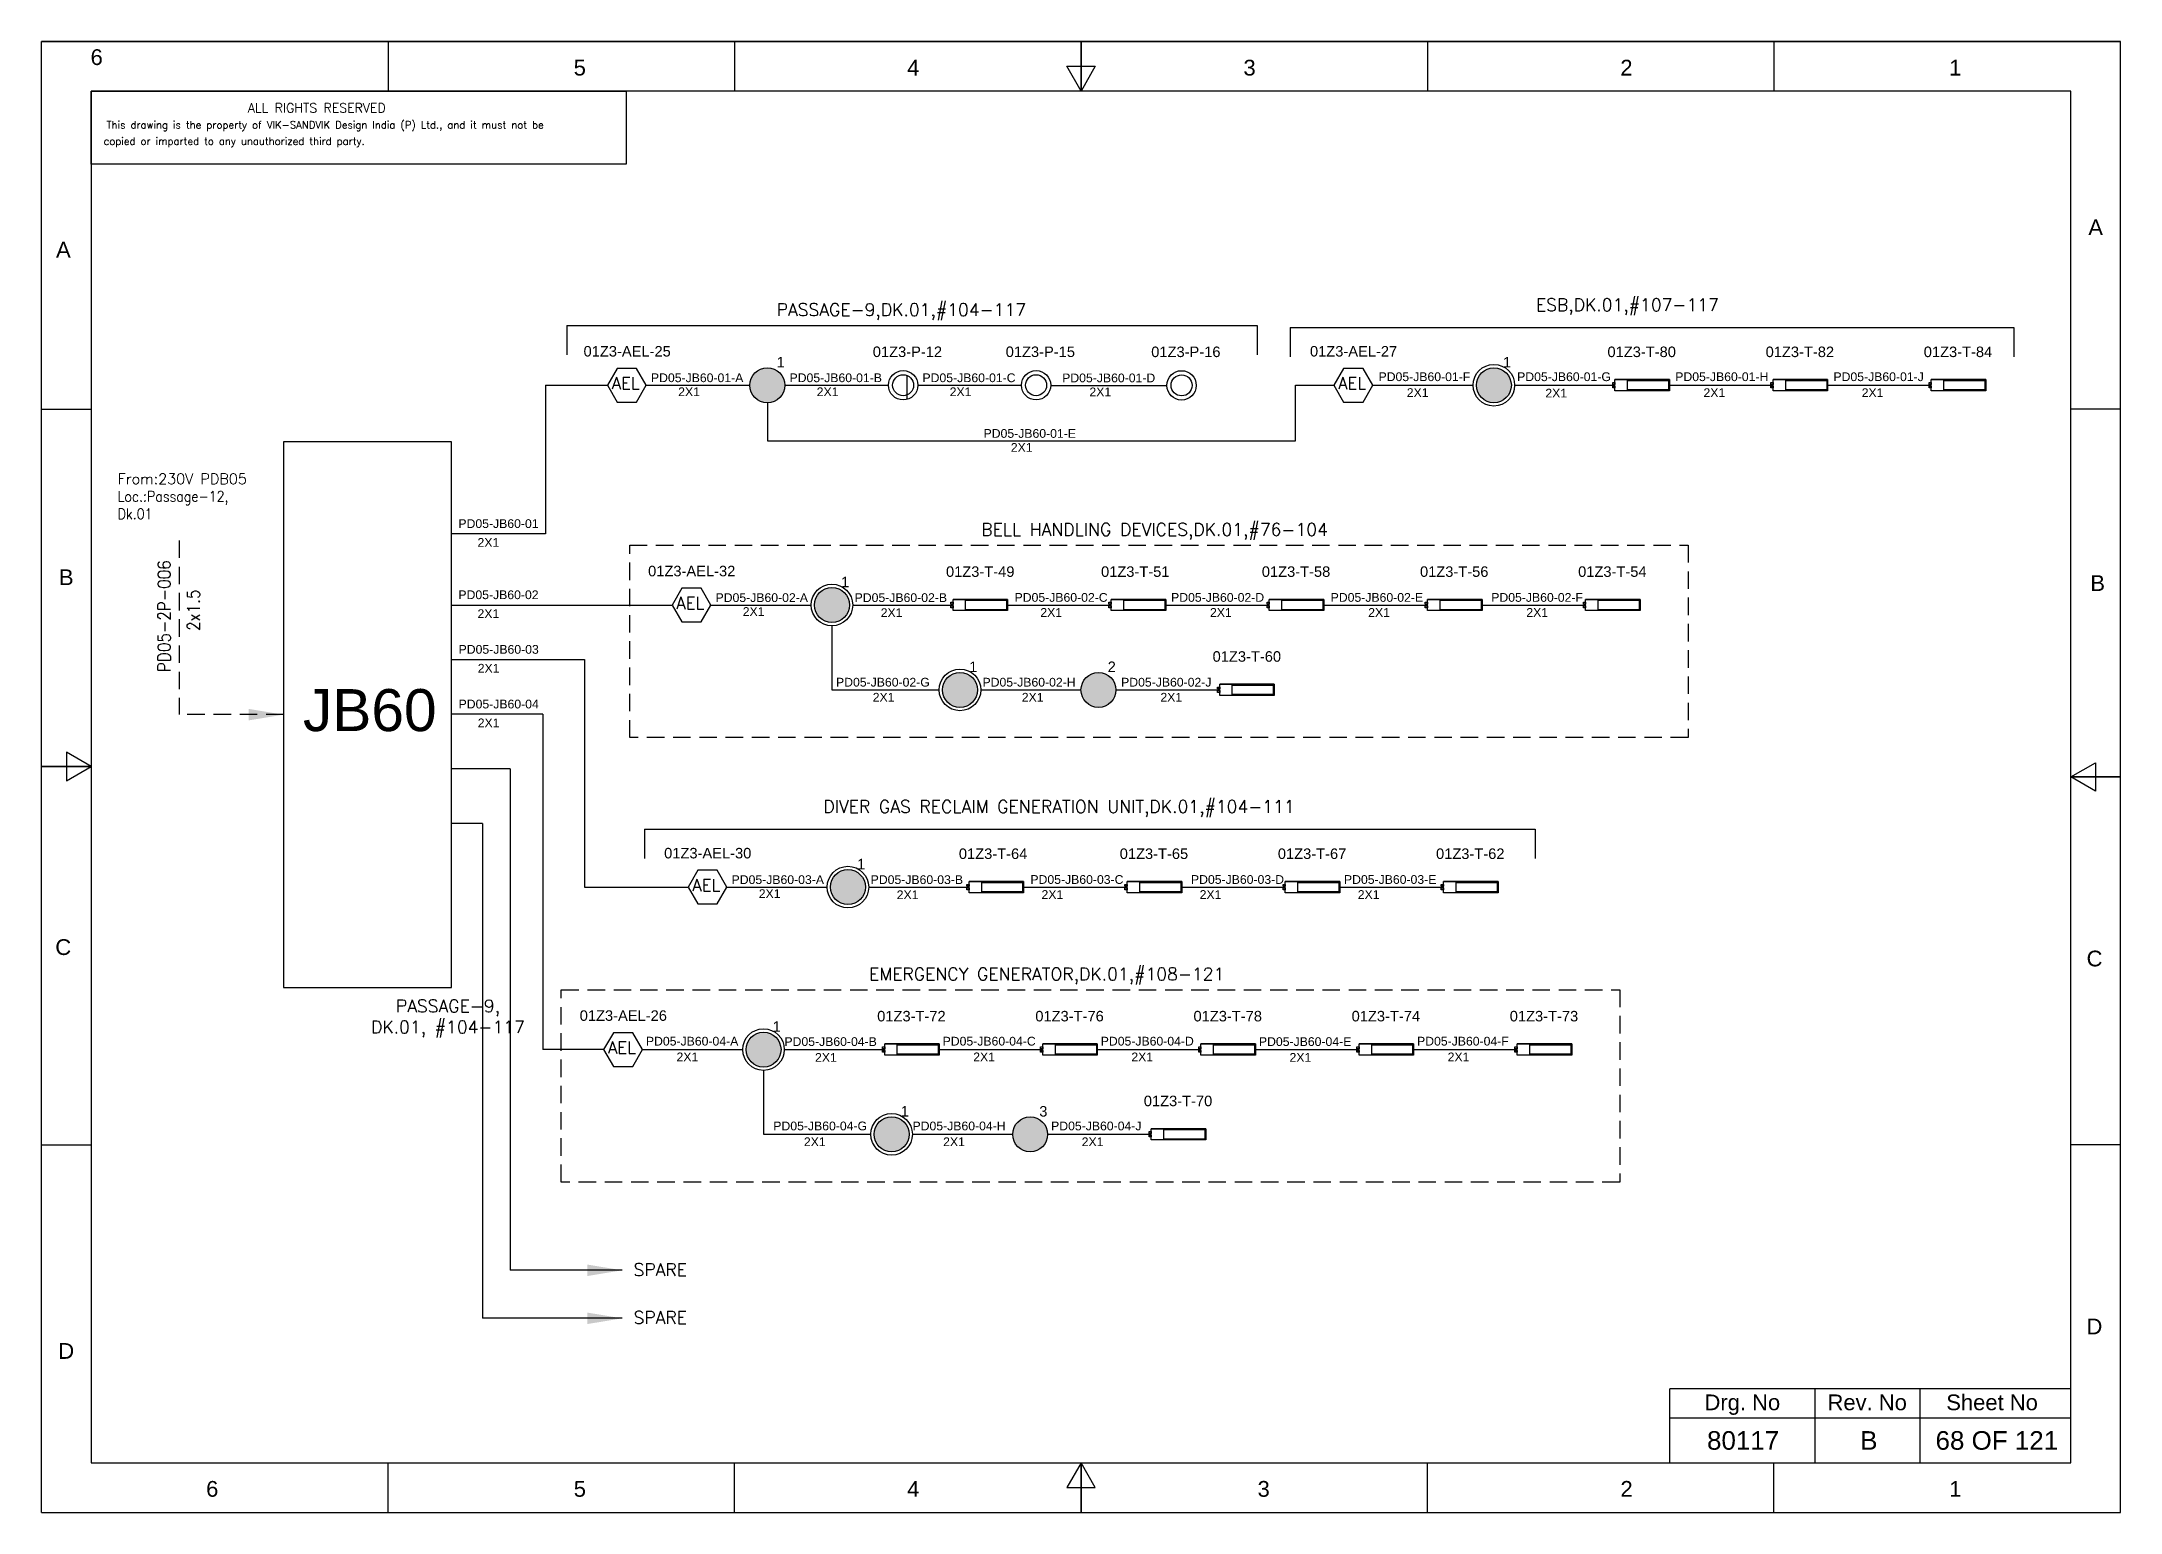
# Model space of a CAD drawing. Header units: inches. Extents: x -3311 to 1429, y -713 to 2436.
# Drawn here: x -1660.4 to -1363.4, y 659.9 to 870 of the extents above; entities that cross this region are included whole.
import ezdxf
from ezdxf.enums import TextEntityAlignment as Align

# ---------------------------------------------------------------- set-up
doc = ezdxf.new("R2010")
doc.units = ezdxf.units.IN
doc.linetypes.add('HIDDEN', pattern=[0.375, 0.25, -0.125])
doc.linetypes.add('SOLID', pattern=[0])
for name, color, linetype, lineweight in [('ELEC_TXT-025', 1, 'Continuous', 25), ('HEL-025', 1, 'Continuous', 25), ('HEL-035', 2, 'Continuous', 35)]:
    doc.layers.add(name, color=color, linetype=linetype, lineweight=lineweight)
doc.layers.add('LINE', color=3, linetype='SOLID')
doc.styles.add('_NORMAL', font='arial.ttf')
doc.styles.add('ROMANS', font='simplex.shx', dxfattribs={"width": 0.88})
doc.styles.get("Standard").update_dxf_attribs({"font": 'arial.ttf'})
doc.dimstyles.get("Standard").update_dxf_attribs({"dimtxt": 0.18, "dimasz": 0.18, "dimexe": 0.18, "dimexo": 0.0625, "dimgap": 0.09, "dimtad": 0, "dimtih": 1, "dimtoh": 1, "dimdec": 4, "dimzin": 0, "dimdsep": 46, "dimtxsty": 'Standard', "dimcen": 0.09, "dimadec": 0, "dimazin": 0, "dimtfac": 1, "dimtdec": 4, "dimtofl": 0, "dimtmove": 0, "dimatfit": 3, "dimfxl": 1, "dimtolj": 1, "dimtzin": 0, "dimarcsym": 0})
pattern_1 = [(0, (0, 0), (0, 6.985), [5.08, -1.905]), (90, (0, 0), (-6.985, 4e-16), [5.08, -1.905])]

msp = doc.modelspace()

# ---------------------------------------------------------------- texts
at = {"color": 7}
for s, p in [('PD05-JB60-01-F', (-1469.34, 821.52, 0.03)), ('PD05-JB60-01-G', (-1449.54, 821.52, 0.03)), ('PD05-JB60-01-H', (-1426.95, 821.52, 0.03)), ('PD05-JB60-01-J', (-1404.35, 821.52, 0.03)), ('PD05-JB60-01-A', (-1573.29, 821.37, 0.03)), ('2X1', (-1569.4, 819.37)), ('PD05-JB60-01-B', (-1553.49, 821.37, 0.03)), ('2X1', (-1549.61, 819.37)), ('PD05-JB60-01-C', (-1534.5, 821.37, 0.03)), ('2X1', (-1530.61, 819.37)), ('PD05-JB60-01-D', (-1514.54, 821.35, 0.03)), ('2X1', (-1510.65, 819.35)), ('2X1', (-1465.31, 819.25)), ('2X1', (-1445.51, 819.18)), ('2X1', (-1422.92, 819.24)), ('2X1', (-1400.32, 819.24)), ('PD05-JB60-01-E', (-1525.77, 813.42, 0.03)), ('2X1', (-1521.88, 811.42)), ('PD05-JB60-01', (-1600.8, 800.54)), ('2X1', (-1598.07, 797.85)), ('PD05-JB60-02', (-1600.8, 790.38)), ('PD05-JB60-02-A', (-1564.06, 789.97, 0.03)), ('PD05-JB60-02-B', (-1544.19, 789.97, 0.05)), ('PD05-JB60-02-C', (-1521.34, 790, 0.11)), ('PD05-JB60-02-D', (-1498.98, 790, 0.14)), ('PD05-JB60-02-E', (-1476.18, 790, 0.16)), ('PD05-JB60-02-F', (-1453.24, 790, 0.19)), ('2X1', (-1598.07, 787.68)), ('2X1', (-1560.18, 787.98)), ('2X1', (-1540.47, 787.82)), ('2X1', (-1517.66, 787.85, 0.03)), ('2X1', (-1493.42, 787.85, 0.03)), ('2X1', (-1470.82, 787.85, 0.03)), ('2X1', (-1448.23, 787.85, 0.03)), ('PD05-JB60-03', (-1600.77, 782.58)), ('2X1', (-1598.04, 779.88)), ('PD05-JB60-02-G', (-1546.85, 777.89, 0.16)), ('PD05-JB60-02-H', (-1525.92, 777.89, 0.19)), ('PD05-JB60-02-J', (-1506.12, 777.89, 0.19)), ('PD05-JB60-04', (-1600.77, 774.77)), ('2X1', (-1541.61, 775.74)), ('2X1', (-1520.31, 775.74, 0.03)), ('2X1', (-1500.51, 775.74, 0.03)), ('2X1', (-1598.04, 772.08)), ('PD05-JB60-03-A', (-1561.77, 749.69, 0.03)), ('2X1', (-1557.89, 747.69)), ('PD05-JB60-03-B', (-1541.9, 749.69, 0.05)), ('2X1', (-1538.18, 747.53)), ('PD05-JB60-03-C', (-1519.08, 749.71, 0.16)), ('2X1', (-1517.49, 747.56, 0.03)), ('PD05-JB60-03-D', (-1496.14, 749.71, 0.19)), ('2X1', (-1494.9, 747.56, 0.03)), ('PD05-JB60-03-E', (-1474.28, 749.71, 0.19)), ('2X1', (-1472.31, 747.56, 0.03)), ('PD05-JB60-04-A', (-1574.01, 726.62)), ('PD05-JB60-04-B', (-1554.22, 726.56)), ('PD05-JB60-04-C', (-1531.62, 726.62)), ('PD05-JB60-04-D', (-1509.03, 726.62)), ('PD05-JB60-04-E', (-1486.43, 726.56)), ('PD05-JB60-04-F', (-1463.84, 726.62)), ('2X1', (-1569.64, 724.37)), ('2X1', (-1549.85, 724.3)), ('2X1', (-1527.25, 724.37)), ('2X1', (-1504.66, 724.37)), ('2X1', (-1482.06, 724.3)), ('2X1', (-1459.47, 724.37)), ('PD05-JB60-04-G', (-1555.81, 714.51)), ('PD05-JB60-04-H', (-1535.92, 714.51, 0.03)), ('PD05-JB60-04-J', (-1516.12, 714.51, 0.03)), ('2X1', (-1551.44, 712.25)), ('2X1', (-1531.55, 712.25, 0.03)), ('2X1', (-1511.75, 712.25, 0.03))]:
    msp.add_text(s, height=1.25, dxfattribs=at).set_placement(p)
at = {"color": 7, "lineweight": 30}
msp.add_text('JB60 ', height=6, dxfattribs=at).set_placement((-1612.3, 774.53), align=Align.MIDDLE_CENTER)
at = {"color": 7}
for s, height, p in [('Drg. No', 2.246, (-1417.37, 675.66)), ('Rev. No', 2.246, (-1399.53, 675.66)), ('Sheet No', 2.246, (-1381.69, 675.66)), ('80117', 2.653, (-1417.26, 670.22)), ('B', 2.65, (-1399.29, 670.22)), ('68 OF 121', 2.653, (-1381.01, 670.22))]:
    msp.add_text(s, height=height, dxfattribs=at).set_placement(p, align=Align.MIDDLE_CENTER)
at = {"color": 7, "char_height": 1.8, "attachment_point": 1, "style": '_NORMAL'}
for s, insert, width in [('{\\Fromans|c0;\\C2;PASSAGE-9,DK.01,#104-117}', (-1555.34, 832.62, 0.22), 53.9424), ('{\\Fromans|c0;\\C2;ESB,DK.01,#107-117}', (-1446.87, 833.33, 0.22), 74.1776), ('{\\Fromans|c0;\\C2;BELL HANDLING DEVICES,DK.01,#76-104}', (-1526.11, 801.23, 0.22), 74.3987), ('{\\Fromans|c0;\\C2;DIVER GAS RECLAIM GENERATION UNIT,DK.01,#104-111}', (-1548.67, 761.65, 0.22), 87.089), ('{\\Fromans|c0;\\C2;EMERGENCY GENERATOR,DK.01,#108-121}', (-1542.14, 737.74, 0.22), 74.3987), ('{\\Fromans|c0;\\C2;SPARE}', (-1575.78, 695.51), 8.1658), ('{\\Fromans|c0;\\C2;SPARE}', (-1575.78, 688.66), 8.1658)]:
    msp.add_mtext(s, dxfattribs=dict(at, insert=insert, width=width))
at = {"color": 7, "insert": (-1649.48, 808.32), "char_height": 1.5, "width": 36.8884, "attachment_point": 1}
msp.add_mtext('{\\Fromans|c0;\\C2;From:230V PDB05 \\P\\Fsimplex|c0;\\W0.88;Loc.:Passage-12,      \\PDk.01}', dxfattribs=at)
at = {"color": 7, "insert": (-1643.73, 779.98), "char_height": 1.8, "width": 17.1296, "attachment_point": 1, "rotation": 90, "style": '_NORMAL'}
msp.add_mtext('{\\Fromans|c0;\\W0.88;PD05-2P-006}', dxfattribs=at)
at = {"color": 7, "insert": (-1639.55, 785.85), "char_height": 1.8, "attachment_point": 1, "rotation": 90, "style": '_NORMAL'}
msp.add_mtext('{\\Fsimplex|c0;\\W0.88;2x1.5}', dxfattribs=at)
at = {"color": 7, "insert": (-1613.29, 733.17), "char_height": 1.8, "attachment_point": 1, "style": '_NORMAL'}
msp.add_mtext('\\pxqc;{\\Fromans|c0;\\C2;PASSAGE-9, \\PDK.01, #104-117}', dxfattribs=at)

# ---------------------------------------------------------------- blocks, each defined once
blk = doc.blocks.new('fr')
at = {"color": 7, "linetype": 'Continuous'}
for p, q in [((33763.99, 4500.4), (33466.99, 4500.4)), ((33466.99, 4500.4), (33763.99, 4500.4)), ((33466.99, 4290.33), (33466.99, 4500.4)), ((33516.49, 4500.4), (33516.49, 4493.33)), ((33565.99, 4500.4), (33565.99, 4493.33)), ((33615.49, 4500.4), (33615.49, 4493.33)), ((33615.49, 4493.33), (33615.49, 4500.4)), ((33615.49, 4500.4), (33615.49, 4493.33)), ((33664.99, 4500.4), (33664.99, 4493.33)), ((33714.49, 4500.4), (33714.49, 4493.33)), ((33763.99, 4290.33), (33763.99, 4500.4)), ((33763.99, 4290.33), (33763.99, 4500.4)), ((33615.49, 4493.33), (33613.45, 4496.87)), ((33613.45, 4496.87), (33617.53, 4496.87)), ((33617.53, 4496.87), (33615.49, 4493.33)), ((33756.92, 4493.33), (33474.06, 4493.33)), ((33474.06, 4493.33), (33474.06, 4297.41)), ((33756.92, 4297.41), (33756.92, 4493.33)), ((33466.99, 4447.89), (33474.06, 4447.89)), ((33763.99, 4447.89), (33756.92, 4447.89)), ((33474.06, 4396.87), (33470.53, 4398.91)), ((33470.53, 4398.91), (33470.53, 4394.83)), ((33466.99, 4396.87), (33474.06, 4396.87)), ((33474.06, 4396.87), (33466.99, 4396.87)), ((33466.99, 4396.87), (33474.06, 4396.87)), ((33470.53, 4394.83), (33474.06, 4396.87)), ((33756.92, 4395.37), (33760.45, 4397.41)), ((33760.45, 4397.41), (33760.45, 4393.33)), ((33763.99, 4395.37), (33756.92, 4395.37)), ((33760.45, 4393.33), (33756.92, 4395.37)), ((33756.92, 4395.37), (33763.99, 4395.37)), ((33763.99, 4395.37), (33756.92, 4395.37)), ((33466.99, 4342.85), (33474.06, 4342.85)), ((33763.99, 4342.85), (33756.92, 4342.85)), ((33474.06, 4297.41), (33756.92, 4297.41)), ((33516.49, 4290.33), (33516.49, 4297.41)), ((33565.99, 4290.33), (33565.99, 4297.41)), ((33615.49, 4297.41), (33613.45, 4293.87)), ((33615.49, 4290.33), (33615.49, 4297.41)), ((33617.53, 4293.87), (33615.49, 4297.41)), ((33615.49, 4297.41), (33615.49, 4290.33)), ((33615.49, 4290.33), (33615.49, 4297.41)), ((33664.99, 4290.33), (33664.99, 4297.41)), ((33714.49, 4290.33), (33714.49, 4297.41)), ((33613.45, 4293.87), (33617.53, 4293.87)), ((33466.99, 4290.33), (33763.99, 4290.33)), ((33466.99, 4290.33), (33763.99, 4290.33))]:
    blk.add_line(p, q, dxfattribs=at)
at = {"color": 7, "style": '_NORMAL'}
for s, p in [('6', (33474.86, 4498.18)), ('5', (33543.88, 4496.68)), ('4', (33591.52, 4496.68)), ('3', (33639.57, 4496.68)), ('2', (33693.41, 4496.68)), ('1', (33740.39, 4496.68)), ('A', (33760.45, 4473.88)), ('A', (33470.1, 4470.68)), ('B', (33470.52, 4423.9)), ('B', (33760.74, 4423.06)), ('C', (33470.08, 4371.07)), ('C', (33760.29, 4369.44)), ('D', (33760.27, 4316.89)), ('D', (33470.51, 4313.39)), ('6', (33491.37, 4293.69)), ('5', (33543.89, 4293.69)), ('4', (33591.53, 4293.69)), ('3', (33641.59, 4293.69)), ('2', (33693.43, 4293.69)), ('1', (33740.41, 4293.69))]:
    blk.add_text(s, height=2.25, dxfattribs=at).set_placement(p, align=Align.MIDDLE_CENTER)
blk = doc.blocks.new('A$C4BAD7D21')
at = {"layer": 'HEL-025'}
blk.add_lwpolyline([(-34000, 0), (-34000, 2086), (-18714, 2086), (-18714, 0)], close=True, dxfattribs=at)
at = {"layer": 'HEL-025', "style": 'ROMANS'}
for s, p in [('This drawing is the property of VIK-SANDVIK Design India (P) Ltd., and it must not be', (-33558, 1016)), (' copied or imparted to any unauthorized third party.', (-33785, 550))]:
    blk.add_text(s, height=210, dxfattribs=at).set_placement(p)
at = {"layer": 'HEL-035', "style": 'ROMANS'}
blk.add_text('     ALL RIGHTS RESERVED', height=262.5, dxfattribs=at).set_placement((-30497, 1476))
blk = doc.blocks.new('FIXED_KEY_SWITCH')
h = blk.add_hatch(color=1)
h.dxf.hatch_style = 1
edge = h.paths.add_edge_path()
edge.add_arc((848.13, 1737.46), 2.5, 0, 360)
at = {"color": 1}
blk.add_circle((848.13, 1737.46), 2.5, dxfattribs=at)
at = {"color": 7, "insert": (849.44, 1741.5), "char_height": 1.5, "attachment_point": 1, "style": '_NORMAL'}
blk.add_mtext_dynamic_manual_height_columns('1', width=1.5, gutter_width=7.5, heights=[0], dxfattribs=at)
blk = doc.blocks.new('SWT')
blk.add_blockref('FIXED_KEY_SWITCH', (0, 0))
blk.add_attdef('TAG_NO', (844.55, 1741.11), '', height=1.5)
blk = doc.blocks.new('AEL')
at = {"color": 4}
blk.add_lwpolyline([(989.98, -190.09), (992.75, -190.09), (994.14, -187.69), (992.75, -185.28), (989.98, -185.28), (988.59, -187.69)], close=True, dxfattribs=at)
at = {"color": 4, "style": 'ROMANS'}
blk.add_text('AEL', height=1.725, dxfattribs=at).set_placement((989.2, -188.27))
blk = doc.blocks.new('AEL_L')
blk.add_blockref('AEL', (0, 0))
blk.add_attdef('TAG_NO', (986.55, -183.59), '', height=1.5)
blk = doc.blocks.new('1')
h = blk.add_hatch()
h.set_pattern_fill('ANGLE', color=6)
h.set_pattern_definition(pattern_1)
h.paths.add_polyline_path([(303.23, 2044.43, 1), (306.22, 2044.43, 1)], flags=0)
h.paths.add_polyline_path([(302.63, 2044.43, 1), (306.83, 2044.43, 1)])
h.paths.add_polyline_path([(306.22, 2044.43, -1), (303.23, 2044.43, -1)], flags=16)
h = blk.add_hatch()
h.set_pattern_fill('ANGLE', color=6)
h.set_pattern_definition(pattern_1)
h.paths.add_polyline_path([(303.23, 2044.43, 1), (306.22, 2044.43, 1)])
at = {"color": 6}
for radius in [2.1, 1.5]:
    blk.add_circle((304.73, 2044.43), radius, dxfattribs=at)
blk = doc.blocks.new('LED PENDENT LIGHT 15W')
blk.add_blockref('1', (0, 0))
blk.add_attdef('TAG_NO', (301.63, 2048.1), '', height=1.5)
blk = doc.blocks.new('2A')
at = {"color": 7, "lineweight": -3, "ltscale": 2.5}
blk.add_line((790.02, 1997.62, -0.03), (782.23, 1997.62, -0.03), dxfattribs=at)
at = {"color": 7, "lineweight": -3, "ltscale": 2.5, "elevation": -0.03}
for points in [[(781.91, 1997.21), (782.23, 1997.21), (782.23, 1996.94), (781.91, 1996.94)], [(781.91, 1996.7), (782.23, 1996.7), (782.23, 1996.44), (781.91, 1996.44)], [(782.23, 1997.62), (790.02, 1997.62), (790.02, 1996.02), (782.23, 1996.02)], [(784.03, 1997.5), (789.88, 1997.5), (789.88, 1996.14), (784.03, 1996.14)]]:
    blk.add_lwpolyline(points, close=True, dxfattribs=at)
blk = doc.blocks.new('LED TUBE LIGHT 30W')
blk.add_blockref('2A', (179.91, -357.89))
blk.add_attdef('TAG_NO.', (962.52, 1642.97), '', height=1.5)
blk = doc.blocks.new('RHS_SWITCH')
h = blk.add_hatch(color=1)
h.dxf.hatch_style = 1
edge = h.paths.add_edge_path()
edge.add_arc((2068.03, 3653.6), 2, 0, 360)
at = {"color": 1}
blk.add_circle((2068.03, 3653.6), 2, dxfattribs=at)
at = {"color": 7, "insert": (2069.08, 3656.84), "char_height": 1.2, "attachment_point": 1, "style": '_NORMAL'}
blk.add_mtext_dynamic_manual_height_columns('2', width=1.5, gutter_width=7.5, heights=[0], dxfattribs=at)
blk = doc.blocks.new('LHS_SWITCH')
h = blk.add_hatch(color=1)
h.dxf.hatch_style = 1
edge = h.paths.add_edge_path()
edge.add_arc((2067.22, 3641.35), 2, 0, 360)
at = {"color": 1}
blk.add_circle((2067.22, 3641.35), 2, dxfattribs=at)
at = {"color": 7, "insert": (2068.26, 3644.59), "char_height": 1.2, "attachment_point": 1, "style": '_NORMAL'}
blk.add_mtext_dynamic_manual_height_columns('3', width=1.5, gutter_width=7.5, heights=[0], dxfattribs=at)

# ---------------------------------------------------------------- linework, layer by layer
for p, q in [((-1585.32, 829.48, -0.05), (-1486.7, 829.48, -0.05)), ((-1481.95, 829.19, -0.05), (-1378.59, 829.19, -0.05)), ((-1588.37, 820.93), (-1588.37, 799.7)), ((-1481.22, 812.98), (-1481.22, 820.93)), ((-1556.66, 818.43), (-1556.66, 812.98)), ((-1582.79, 781.74), (-1582.79, 749.25)), ((-1588.72, 773.93), (-1601.77, 773.93)), ((-1588.72, 773.93), (-1588.72, 726.05)), ((-1593.39, 766.13), (-1601.77, 766.13)), ((-1593.39, 766.13), (-1593.39, 694.52)), ((-1597.36, 758.33), (-1601.77, 758.33)), ((-1597.36, 758.33), (-1597.36, 687.66)), ((-1574.23, 757.51, -0.05), (-1446.96, 757.51, -0.05)), ((-1580.06, 726.05), (-1588.72, 726.05))]:
    msp.add_line(p, q)
at = {"color": 7, "linetype": 'Continuous'}
for p, q in [((-1370.43, 677.61), (-1427.74, 677.61)), ((-1427.74, 667.01), (-1427.74, 677.61)), ((-1406.97, 667.01), (-1406.97, 677.61)), ((-1391.96, 667.01), (-1391.96, 677.61)), ((-1427.74, 673.43), (-1370.43, 673.43))]:
    msp.add_line(p, q, dxfattribs=at)
msp.add_lwpolyline([(-1601.77, 812.83), (-1625.78, 812.83), (-1625.78, 734.93), (-1601.77, 734.93)], close=True)
at = {"linetype": 'HIDDEN', "ltscale": 10}
msp.add_lwpolyline([(-1640.68, 798.76), (-1640.68, 773.88)], dxfattribs=at)
at = {"linetype": 'HIDDEN', "ltscale": 10, "elevation": -0.05}
for points in [[(-1576.33, 798.09), (-1425.12, 798.09), (-1425.12, 770.61), (-1576.33, 770.61)], [(-1586.1, 734.6), (-1434.89, 734.6), (-1434.89, 707.12), (-1586.1, 707.12)]]:
    msp.add_lwpolyline(points, close=True, dxfattribs=at)
at = {"layer": 'LINE', "color": 0}
for p, q in [((-1585.32, 829.48, -0.05), (-1585.32, 825.29, -0.05)), ((-1486.7, 829.48, -0.05), (-1486.7, 825.29, -0.05)), ((-1481.95, 829.19, -0.05), (-1481.95, 825, -0.05)), ((-1378.59, 829.19, -0.05), (-1378.59, 825, -0.05)), ((-1588.37, 820.93), (-1579.51, 820.93)), ((-1573.96, 820.93), (-1559.16, 820.93)), ((-1554.16, 820.93), (-1539.37, 820.93)), ((-1535.17, 820.93), (-1520.37, 820.93)), ((-1516.17, 820.91), (-1499.58, 820.91)), ((-1481.22, 820.93), (-1475.72, 820.93)), ((-1470.17, 820.93), (-1455.85, 820.93)), ((-1449.9, 820.93), (-1435.58, 820.93)), ((-1427.78, 820.93), (-1412.98, 820.93)), ((-1405.18, 820.93), (-1390.39, 820.93)), ((-1556.66, 812.98), (-1481.22, 812.98)), ((-1588.37, 799.7), (-1601.77, 799.7)), ((-1601.77, 789.54), (-1570.29, 789.54)), ((-1564.73, 789.54), (-1550.41, 789.54)), ((-1544.46, 789.54, 0.03), (-1530.14, 789.54, 0.03)), ((-1522.34, 789.54, 0.03), (-1507.55, 789.54, 0.03)), ((-1499.75, 789.54, 0.03), (-1484.95, 789.54, 0.03)), ((-1477.15, 789.54, 0.03), (-1462.36, 789.54, 0.03)), ((-1454.56, 789.54, 0.03), (-1439.77, 789.54, 0.03)), ((-1547.44, 786.56), (-1547.44, 777.42)), ((-1601.74, 781.74), (-1582.79, 781.74)), ((-1547.44, 777.42), (-1532.11, 777.42)), ((-1526.17, 777.42, 0.03), (-1511.84, 777.42, 0.03)), ((-1506.84, 777.42, 0.03), (-1492.05, 777.42, 0.03)), ((-1574.23, 757.51, -0.05), (-1574.23, 753.32, -0.05)), ((-1446.96, 757.51, -0.05), (-1446.96, 753.32, -0.05)), ((-1582.79, 749.25), (-1568, 749.25)), ((-1562.44, 749.25), (-1548.12, 749.25)), ((-1542.17, 749.25, 0.03), (-1527.85, 749.25, 0.03)), ((-1520.05, 749.25, 0.03), (-1505.26, 749.25, 0.03)), ((-1497.46, 749.25, 0.03), (-1482.66, 749.25, 0.03)), ((-1474.87, 749.25, 0.03), (-1460.07, 749.25, 0.03)), ((-1574.5, 726.05), (-1560.18, 726.05)), ((-1554.23, 726.05), (-1539.91, 726.05)), ((-1532.11, 726.05), (-1517.32, 726.05)), ((-1509.52, 726.05), (-1494.72, 726.05)), ((-1486.92, 726.05), (-1472.13, 726.05)), ((-1464.33, 726.05), (-1449.53, 726.05)), ((-1557.21, 723.08), (-1557.21, 713.94)), ((-1557.21, 713.94), (-1541.88, 713.94)), ((-1535.94, 713.94, 0.03), (-1521.61, 713.94, 0.03)), ((-1516.61, 713.94, 0.03), (-1501.82, 713.94, 0.03))]:
    msp.add_line(p, q, dxfattribs=at)
for centre in [(-1452.87, 820.93), (-1547.44, 789.54), (-1529.14, 777.42), (-1545.15, 749.25), (-1557.21, 726.05), (-1538.91, 713.94)]:
    msp.add_circle(centre, 2.97, dxfattribs=at)

# ---------------------------------------------------------------- block references
for name, p in [('fr', (-35127.34, -3630.39)), ('SWT', (-2404.79, -916.53)), ('SWT', (-2301, -916.53)), ('SWT', (-2395.57, -947.92)), ('SWT', (-2377.27, -960.04)), ('SWT', (-2393.28, -988.21)), ('SWT', (-2405.34, -1011.41)), ('SWT', (-2387.04, -1023.52))]:
    msp.add_blockref(name, p)
ref = msp.add_blockref('AEL_L', (-2568.1, 1008.62))
ref.add_attrib('TAG_NO', '01Z3-AEL-25', (-1582.92, 825.03), dxfattribs={"color": 4, "height": 1.5})
ref = msp.add_blockref('LED PENDENT LIGHT 15W', (-1841.99, -1223.5))
ref.add_attrib('TAG_NO', '01Z3-P-12', (-1541.6, 824.96), dxfattribs={"height": 1.5})
ref = msp.add_blockref('LED PENDENT LIGHT 15W', (-1823, -1223.5))
ref.add_attrib('TAG_NO', '01Z3-P-15', (-1522.61, 824.96), dxfattribs={"height": 1.5})
ref = msp.add_blockref('LED PENDENT LIGHT 15W', (-1802.21, -1223.52))
ref.add_attrib('TAG_NO', '01Z3-P-16', (-1501.82, 824.95), dxfattribs={"height": 1.5})
ref = msp.add_blockref('AEL_L', (-2464.31, 1008.62))
ref.add_attrib('TAG_NO', '01Z3-AEL-27', (-1479.14, 825.03), dxfattribs={"color": 4, "height": 1.5})
ref = msp.add_blockref('LED TUBE LIGHT 30W', (-2397.71, -818, 0.03))
ref.add_attrib('TAG_NO.', '01Z3-T-80', (-1436.64, 824.95, 0.03), dxfattribs={"height": 1.5})
ref = msp.add_blockref('LED TUBE LIGHT 30W', (-2375.11, -818, 0.03))
ref.add_attrib('TAG_NO.', '01Z3-T-82', (-1414.04, 824.95, 0.03), dxfattribs={"height": 1.5})
ref = msp.add_blockref('LED TUBE LIGHT 30W', (-2352.52, -818, 0.03))
ref.add_attrib('TAG_NO.', '01Z3-T-84', (-1391.45, 824.95, 0.03), dxfattribs={"height": 1.5})
ref = msp.add_blockref('AEL_L', (-2558.87, 977.23))
ref.add_attrib('TAG_NO', '01Z3-AEL-32', (-1573.7, 793.64), dxfattribs={"color": 4, "height": 1.5})
ref = msp.add_blockref('LED TUBE LIGHT 30W', (-2492.27, -849.39, 0.05))
ref.add_attrib('TAG_NO.', '01Z3-T-49', (-1531.14, 793.56, 0.05), dxfattribs={"height": 1.5})
ref = msp.add_blockref('LED TUBE LIGHT 30W', (-2469.68, -849.39, 0.05))
ref.add_attrib('TAG_NO.', '01Z3-T-51', (-1508.99, 793.56, 0.05), dxfattribs={"height": 1.5})
ref = msp.add_blockref('LED TUBE LIGHT 30W', (-2447.09, -849.39, 0.05))
ref.add_attrib('TAG_NO.', '01Z3-T-58', (-1486.02, 793.56, 0.05), dxfattribs={"height": 1.5})
ref = msp.add_blockref('LED TUBE LIGHT 30W', (-2424.49, -849.39, 0.05))
ref.add_attrib('TAG_NO.', '01Z3-T-56', (-1463.42, 793.56, 0.05), dxfattribs={"height": 1.5})
ref = msp.add_blockref('LED TUBE LIGHT 30W', (-2401.9, -849.39, 0.05))
ref.add_attrib('TAG_NO.', '01Z3-T-54', (-1440.83, 793.56, 0.05), dxfattribs={"height": 1.5})
ref = msp.add_blockref('LED TUBE LIGHT 30W', (-2454.18, -861.5, 0.05))
ref.add_attrib('TAG_NO.', '01Z3-T-60', (-1493.05, 781.44, 0.05), dxfattribs={"height": 1.5})
ref = msp.add_blockref('AEL_L', (-2556.58, 936.94))
ref.add_attrib('TAG_NO', '01Z3-AEL-30', (-1571.41, 753.35), dxfattribs={"color": 4, "height": 1.5})
ref = msp.add_blockref('LED TUBE LIGHT 30W', (-2489.98, -889.68, 0.05))
ref.add_attrib('TAG_NO.', '01Z3-T-64', (-1529.3, 753.27, 0.05), dxfattribs={"height": 1.5})
ref = msp.add_blockref('LED TUBE LIGHT 30W', (-2467.39, -889.68, 0.05))
ref.add_attrib('TAG_NO.', '01Z3-T-65', (-1506.32, 753.27, 0.05), dxfattribs={"height": 1.5})
ref = msp.add_blockref('LED TUBE LIGHT 30W', (-2444.8, -889.68, 0.05))
ref.add_attrib('TAG_NO.', '01Z3-T-67', (-1483.73, 753.27, 0.05), dxfattribs={"height": 1.5})
ref = msp.add_blockref('LED TUBE LIGHT 30W', (-2422.2, -889.68, 0.05))
ref.add_attrib('TAG_NO.', '01Z3-T-62', (-1461.13, 753.27, 0.05), dxfattribs={"height": 1.5})
ref = msp.add_blockref('AEL_L', (-2568.64, 913.74))
ref.add_attrib('TAG_NO', '01Z3-AEL-26', (-1583.47, 730.15), dxfattribs={"color": 4, "height": 1.5})
ref = msp.add_blockref('LED TUBE LIGHT 30W', (-2502.04, -912.88, 0.03))
ref.add_attrib('TAG_NO.', '01Z3-T-72', (-1540.97, 730.07, 0.03), dxfattribs={"height": 1.5})
ref = msp.add_blockref('LED TUBE LIGHT 30W', (-2479.45, -912.88, 0.03))
ref.add_attrib('TAG_NO.', '01Z3-T-76', (-1518.38, 730.07, 0.03), dxfattribs={"height": 1.5})
ref = msp.add_blockref('LED TUBE LIGHT 30W', (-2456.85, -912.88, 0.03))
ref.add_attrib('TAG_NO.', '01Z3-T-78', (-1495.78, 730.07, 0.03), dxfattribs={"height": 1.5})
ref = msp.add_blockref('LED TUBE LIGHT 30W', (-2434.26, -912.88, 0.03))
ref.add_attrib('TAG_NO.', '01Z3-T-74', (-1473.19, 730.07, 0.03), dxfattribs={"height": 1.5})
ref = msp.add_blockref('LED TUBE LIGHT 30W', (-2411.67, -912.88, 0.03))
ref.add_attrib('TAG_NO.', '01Z3-T-73', (-1450.6, 730.07, 0.03), dxfattribs={"height": 1.5})
ref = msp.add_blockref('LED TUBE LIGHT 30W', (-2463.95, -924.99, 0.05))
ref.add_attrib('TAG_NO.', '01Z3-T-70', (-1502.88, 717.96, 0.05), dxfattribs={"height": 1.5})
at = {"layer": 'ELEC_TXT-025', "color": 0, "xscale": 0.005, "yscale": 0.005, "zscale": 0.005}
msp.add_blockref('A$C4BAD7D21', (-1483.28, 852.51), dxfattribs=at)
at = {"layer": 'LINE', "color": 7, "xscale": 1.25, "yscale": 1.25, "zscale": 1.25}
for name, p in [('RHS_SWITCH', (-4094.39, -3789.58, 0.03)), ('LHS_SWITCH', (-4103.14, -3837.76, 0.03))]:
    msp.add_blockref(name, p, dxfattribs=at)

msp.set_redraw_order([(e.dxf.handle, doc.entitydb.next_handle()) for e in msp.query("TEXT MTEXT ATTDEF DIMENSION ARC_DIMENSION")])  # texts and dimensions are drawn at this point

# ---------------------------------------------------------------- leaders
at = {"linetype": 'HIDDEN', "ltscale": 10}
msp.add_leader([(-1625.78, 773.88), (-1640.68, 773.88)], dimstyle='Standard', override={"dimasz": 5, "dimarcsym": 1}, dxfattribs=at)
for points in [[(-1577.4, 694.52), (-1593.39, 694.52)], [(-1577.4, 687.66), (-1597.36, 687.66)]]:
    msp.add_leader(points, dimstyle='Standard', override={"dimasz": 5, "dimarcsym": 1})

doc.saveas('drawing.dxf')
